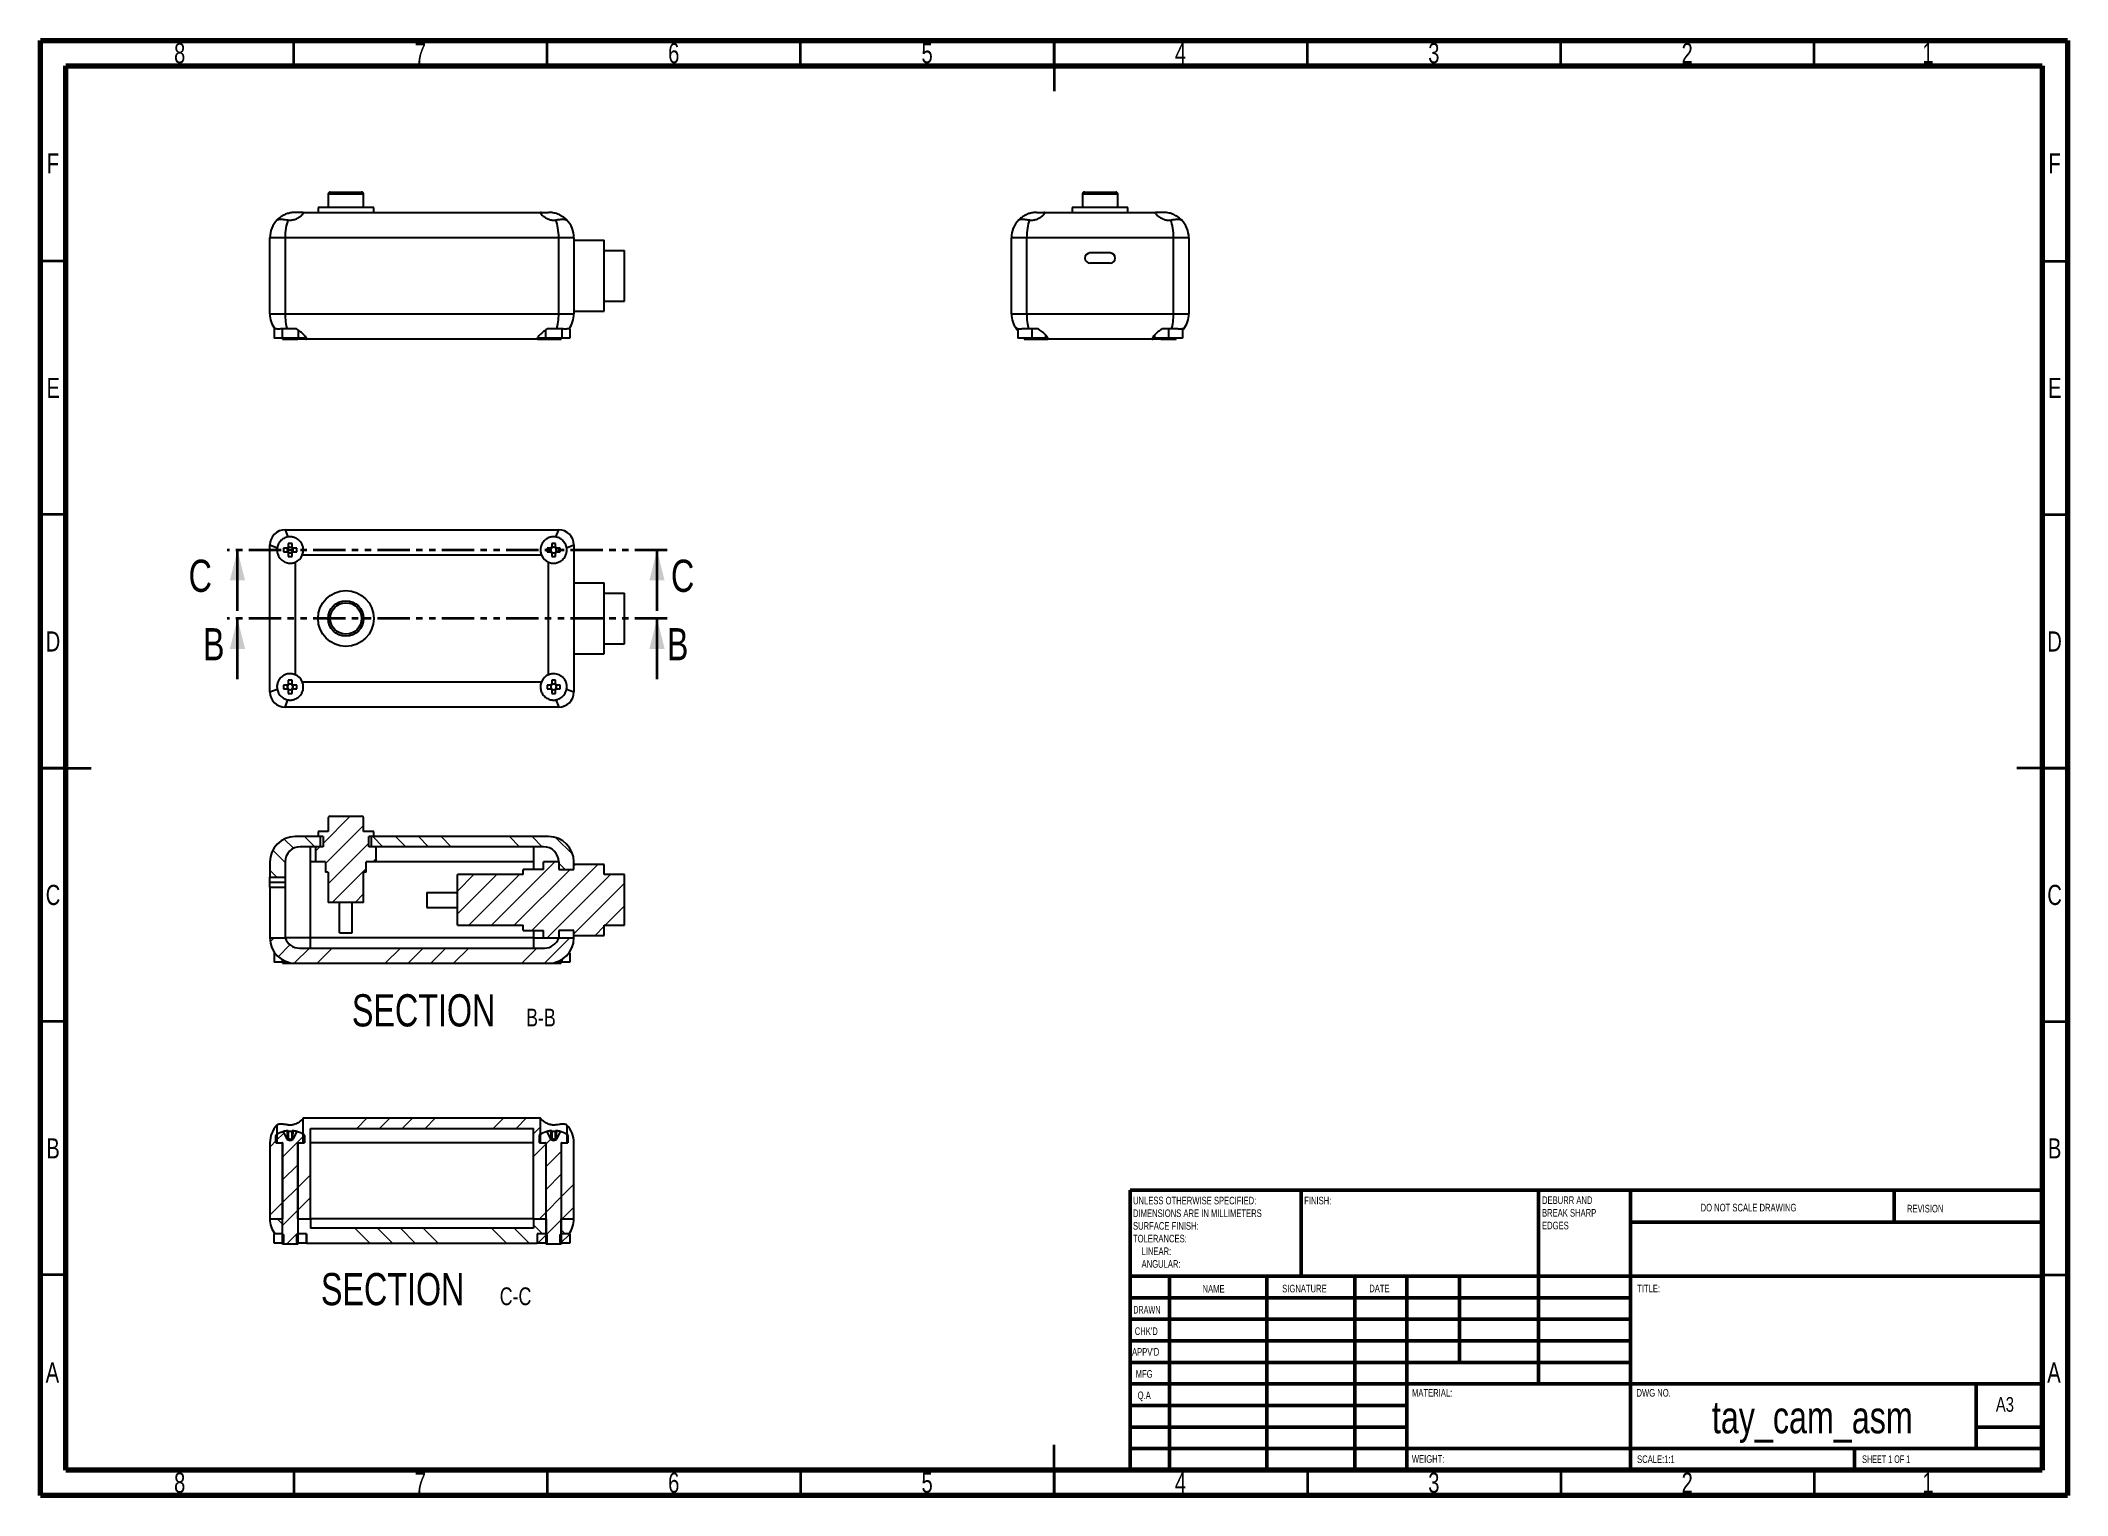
# Model space of a CAD drawing. Header units: millimetres. Extents: x 15 to 415, y 5 to 292.
import ezdxf

# ---------------------------------------------------------------- set-up
doc = ezdxf.new("R2010")
doc.units = ezdxf.units.MM
doc.linetypes.add('PHANTOM', pattern=[12.7, 6.35, -1.27, 1.27, -1.27, 1.27, -1.27])
doc.styles.add('SLDTEXTSTYLE0', font='TXT', dxfattribs={"width": 0.75})
doc.styles.add('SLDTEXTSTYLE1', font='TXT', dxfattribs={"width": 0.686449})
doc.styles.add('SLDTEXTSTYLE2', font='TXT', dxfattribs={"width": 0.6875})

msp = doc.modelspace()

# ---------------------------------------------------------------- texts
at = {"color": 7, "linetype": 'Continuous', "lineweight": 0}
for s, insert, char_height, attachment_point, style in [('8', (42.46, 291.5), 3.97, 2, 'SLDTEXTSTYLE0'), ('7', (89.96, 291.5), 3.97, 2, 'SLDTEXTSTYLE0'), ('6', (139.96, 291.5), 3.97, 2, 'SLDTEXTSTYLE0'), ('5', (189.96, 291.5), 3.97, 2, 'SLDTEXTSTYLE0'), ('4', (239.96, 291.5), 3.97, 2, 'SLDTEXTSTYLE0'), ('3', (289.96, 291.5), 3.97, 2, 'SLDTEXTSTYLE0'), ('2', (339.96, 291.5), 3.97, 2, 'SLDTEXTSTYLE0'), ('1', (387.46, 291.5), 3.97, 2, 'SLDTEXTSTYLE0'), ('F', (17.46, 269.75), 3.97, 2, 'SLDTEXTSTYLE0'), ('F', (412.46, 269.75), 3.97, 2, 'SLDTEXTSTYLE0'), ('E', (17.51, 225.45), 3.97, 2, 'SLDTEXTSTYLE0'), ('E', (412.51, 225.45), 3.97, 2, 'SLDTEXTSTYLE0'), ('D', (17.45, 175.45), 3.97, 2, 'SLDTEXTSTYLE0'), ('D', (412.45, 175.45), 3.97, 2, 'SLDTEXTSTYLE0'), ('C', (17.46, 125.45), 3.97, 2, 'SLDTEXTSTYLE0'), ('C', (412.46, 125.45), 3.97, 2, 'SLDTEXTSTYLE0'), ('B', (17.47, 75.45), 3.97, 2, 'SLDTEXTSTYLE0'), ('B', (412.47, 75.45), 3.97, 2, 'SLDTEXTSTYLE0'), ('FINISH:', (264.37, 63.92), 1.5, 1, 'SLDTEXTSTYLE0'), ('DO NOT SCALE DRAWING', (342.61, 62.53), 1.5, 1, 'SLDTEXTSTYLE0'), ('REVISION', (383.33, 62.33), 1.5, 1, 'SLDTEXTSTYLE0'), ('NAME', (244.32, 46.5), 1.5, 1, 'SLDTEXTSTYLE0'), ('SIGNATURE', (260.03, 46.56), 1.5, 1, 'SLDTEXTSTYLE0'), ('DATE', (277.21, 46.58), 1.5, 1, 'SLDTEXTSTYLE0'), ('TITLE:', (330.09, 46.58), 1.5, 1, 'SLDTEXTSTYLE0'), ('DRAWN', (230.64, 42.38), 1.5, 1, 'SLDTEXTSTYLE1'), ("CHK'D", (230.94, 38.16), 1.5, 1, 'SLDTEXTSTYLE0'), ("APPV'D", (230.4, 34.07), 1.5, 1, 'SLDTEXTSTYLE0'), ('A', (17.34, 31.25), 3.97, 2, 'SLDTEXTSTYLE0'), ('MFG', (231.12, 29.72), 1.5, 1, 'SLDTEXTSTYLE0'), ('A', (412.34, 31.25), 3.97, 2, 'SLDTEXTSTYLE0'), ('Q.A', (231.51, 25.5), 1.5, 1, 'SLDTEXTSTYLE0'), ('MATERIAL:', (285.65, 25.99), 1.5, 1, 'SLDTEXTSTYLE0'), ('DWG NO.', (329.95, 25.99), 1.5, 1, 'SLDTEXTSTYLE0'), ('A3', (400.87, 24.41), 2.91, 1, 'SLDTEXTSTYLE0'), ('tay_cam_asm', (364.65, 23.61), 6.35, 2, 'SLDTEXTSTYLE0'), ('WEIGHT:', (285.62, 12.95), 1.499, 1, 'SLDTEXTSTYLE0'), ('SCALE:1:1', (330.07, 12.9), 1.5, 1, 'SLDTEXTSTYLE0'), ('SHEET 1 OF 1', (374.48, 12.9), 1.5, 1, 'SLDTEXTSTYLE2'), ('8', (42.46, 9.5), 3.97, 2, 'SLDTEXTSTYLE0'), ('7', (89.96, 9.5), 3.97, 2, 'SLDTEXTSTYLE0'), ('6', (139.96, 9.5), 3.97, 2, 'SLDTEXTSTYLE0'), ('5', (189.96, 9.5), 3.97, 2, 'SLDTEXTSTYLE0'), ('4', (239.96, 9.5), 3.97, 2, 'SLDTEXTSTYLE0'), ('3', (289.96, 9.5), 3.97, 2, 'SLDTEXTSTYLE0'), ('2', (339.96, 9.5), 3.97, 2, 'SLDTEXTSTYLE0'), ('1', (387.46, 9.5), 3.97, 2, 'SLDTEXTSTYLE0')]:
    msp.add_mtext(s, dxfattribs=dict(at, insert=insert, char_height=char_height, attachment_point=attachment_point, style=style))
at = {"color": 7, "linetype": 'Continuous', "char_height": 6.35, "attachment_point": 1, "style": 'SLDTEXTSTYLE0'}
for s, insert in [('C', (44.22, 189.59)), ('C', (139.41, 189.59)), ('B', (47.05, 176.09)), ('B', (138.6, 176.09))]:
    msp.add_mtext(s, dxfattribs=dict(at, insert=insert))

# ---------------------------------------------------------------- blocks, each defined once
blk = doc.blocks.new('SW_NOTE_0')
at = {"color": 0, "linetype": 'Continuous', "lineweight": 0, "char_height": 1.5, "attachment_point": 1, "style": 'SLDTEXTSTYLE0'}
for s, insert in [('UNLESS OTHERWISE SPECIFIED:', (0, 1.93)), ('SURFACE FINISH:', (0, -3.07)), ('DIMENSIONS ARE IN MILLIMETERS', (0, -0.57)), ('TOLERANCES:', (0, -5.57)), ('ANGULAR:', (1.69, -10.57)), ('LINEAR:', (1.69, -8.07))]:
    blk.add_mtext(s, dxfattribs=dict(at, insert=insert))
blk = doc.blocks.new('SW_NOTE_0_1')
at = {"color": 0, "linetype": 'Continuous', "lineweight": 0, "char_height": 1.5, "attachment_point": 1, "style": 'SLDTEXTSTYLE0'}
for s, insert in [('DEBURR AND', (0, 1.93)), ('BREAK SHARP', (0, -0.57)), ('EDGES', (0, -3.07))]:
    blk.add_mtext(s, dxfattribs=dict(at, insert=insert))
blk = doc.blocks.new('SW_NOTE_0_2')
at = {"color": 0, "linetype": 'Continuous', "lineweight": 0, "attachment_point": 2, "style": 'SLDTEXTSTYLE0'}
for s, insert, char_height in [('SECTION', (17.36, 8.19), 6.35), ('B-B', (40.51, 5.35), 3.5)]:
    blk.add_mtext(s, dxfattribs=dict(at, insert=insert, char_height=char_height))
blk = doc.blocks.new('SW_NOTE_0_3')
at = {"color": 0, "linetype": 'Continuous', "lineweight": 0, "attachment_point": 2, "style": 'SLDTEXTSTYLE0'}
for s, insert, char_height in [('SECTION', (17.36, 8.19), 6.35), ('C-C', (41.61, 5.35), 3.5)]:
    blk.add_mtext(s, dxfattribs=dict(at, insert=insert, char_height=char_height))

# ---------------------------------------------------------------- hatches: boundary and pattern name
at = {"linetype": 'Continuous', "lineweight": 18}
h = msp.add_hatch(dxfattribs=at)
h.set_pattern_fill('ANSI31', style=0)
edge = h.paths.add_edge_path(flags=0)
edge.add_line((78.36, 138.97), (72.16, 138.97))
edge.add_arc((72.16, 138.57), 0.4, 90, 180)
edge.add_line((71.76, 138.57), (71.76, 135.97))
edge.add_line((71.76, 135.97), (69.76, 135.97))
edge.add_line((69.76, 135.97), (69.76, 134.97))
edge.add_line((69.76, 134.97), (70.76, 134.97))
edge.add_line((70.76, 134.97), (70.76, 132.97))
edge.add_line((70.76, 132.97), (69.26, 132.97))
edge.add_line((69.26, 132.97), (69.26, 129.97))
edge.add_line((69.26, 129.97), (71.26, 129.97))
edge.add_line((71.26, 129.97), (71.26, 127.97))
edge.add_line((71.26, 127.97), (71.76, 127.97))
edge.add_line((71.76, 127.97), (71.76, 121.97))
edge.add_line((71.76, 121.97), (78.76, 121.97))
edge.add_line((78.76, 121.97), (78.76, 127.97))
edge.add_line((78.76, 127.97), (79.26, 127.97))
edge.add_line((79.26, 127.97), (79.26, 129.97))
edge.add_line((79.26, 129.97), (81.26, 129.97))
edge.add_line((81.26, 129.97), (81.26, 132.97))
edge.add_line((81.26, 132.97), (79.76, 132.97))
edge.add_line((79.76, 132.97), (79.76, 134.97))
edge.add_line((79.76, 134.97), (80.76, 134.97))
edge.add_line((80.76, 134.97), (80.76, 135.97))
edge.add_line((80.76, 135.97), (78.76, 135.97))
edge.add_line((78.76, 135.97), (78.76, 138.57))
edge.add_arc((78.36, 138.57), 0.4, 0, 90)
h = msp.add_hatch(dxfattribs=at)
h.set_pattern_fill('ANSI34', angle=90, style=0)
edge = h.paths.add_edge_path(flags=0)
edge.add_arc((65.26, 129.97), 5, 90, 180)
edge.add_line((60.26, 129.97), (60.26, 126.97))
edge.add_line((60.26, 126.97), (63.26, 126.97))
edge.add_line((63.26, 126.97), (63.26, 129.97))
edge.add_arc((66.26, 129.97), 3, 90, 180, ccw=False)
edge.add_line((66.26, 132.97), (70.26, 132.97))
edge.add_line((70.26, 132.97), (70.26, 134.97))
edge.add_line((70.26, 134.97), (65.26, 134.97))
h = msp.add_hatch(dxfattribs=at)
h.set_pattern_fill('ANSI34', angle=90, style=0)
edge = h.paths.add_edge_path(flags=0)
edge.add_arc((115.26, 129.97), 5, 0, 90)
edge.add_line((115.26, 134.97), (80.26, 134.97))
edge.add_line((80.26, 134.97), (80.26, 132.97))
edge.add_line((80.26, 132.97), (114.26, 132.97))
edge.add_arc((114.26, 129.97), 3, 0, 90, ccw=False)
edge.add_line((117.26, 129.97), (117.26, 128.47))
edge.add_line((117.26, 128.47), (120.26, 128.47))
edge.add_line((120.26, 128.47), (120.26, 129.97))
h = msp.add_hatch(dxfattribs=at)
h.set_pattern_fill('ANSI31', style=0)
h.paths.add_polyline_path([(126.26, 115.47), (126.26, 117.47), (130.26, 117.47), (130.26, 127.47), (126.26, 127.47), (126.26, 129.47), (120.26, 129.47), (120.26, 128.47), (117.26, 128.47), (117.26, 129.97), (114.26, 129.97), (114.26, 128.47), (110.26, 128.47), (110.26, 127.47), (97.26, 127.47), (97.26, 117.47), (110.26, 117.47), (110.26, 116.47), (114.26, 116.47), (114.26, 114.97), (117.26, 114.97), (117.26, 116.47), (120.26, 116.47), (120.26, 115.47)], flags=0)
h = msp.add_hatch(dxfattribs=at)
h.set_pattern_fill('ANSI34', angle=90, style=0)
h.paths.add_polyline_path([(60.26, 114.97), (63.26, 114.97), (63.26, 124.97), (60.26, 124.97)], flags=0)
h = msp.add_hatch(dxfattribs=at)
h.set_pattern_fill('ANSI34', angle=90, style=0)
h.paths.add_polyline_path([(120.26, 116.47), (117.26, 116.47), (117.26, 114.97), (120.26, 114.97)], flags=0)
h = msp.add_hatch(dxfattribs=at)
h.set_pattern_fill('ANSI34', style=0)
edge = h.paths.add_edge_path(flags=0)
edge.add_arc((65.26, 114.97), 5, 180, 270)
edge.add_line((65.26, 109.97), (115.26, 109.97))
edge.add_arc((115.26, 114.97), 5, 270, 360)
edge.add_line((120.26, 114.97), (117.26, 114.97))
edge.add_arc((114.43, 115.97), 3, 270, 340.5288, ccw=False)
edge.add_line((114.43, 112.97), (66.09, 112.97))
edge.add_arc((66.09, 115.97), 3, 199.4712, 270, ccw=False)
edge.add_line((63.26, 114.97), (60.26, 114.97))
h = msp.add_hatch(dxfattribs=at)
h.set_pattern_fill('ANSI34', style=0)
edge = h.paths.add_edge_path(flags=0)
edge.add_line((62.76, 59.58), (62.76, 74.58))
edge.add_line((62.76, 74.58), (61.66, 74.58))
edge.add_line((61.66, 74.58), (61.66, 78.05))
edge.add_arc((65.26, 74.58), 5, 136.0545, 180)
edge.add_line((60.26, 74.58), (60.26, 59.58))
edge.add_line((60.26, 59.58), (62.76, 59.58))
h = msp.add_hatch(dxfattribs=at)
h.set_pattern_fill('ANSI31', style=0)
edge = h.paths.add_edge_path(flags=0)
edge.add_line((62.76, 54.58), (65.76, 54.58))
edge.add_line((65.76, 54.58), (65.76, 74.48))
edge.add_arc((65.86, 74.48), 0.1, 90, 180, ccw=False)
edge.add_line((65.86, 74.58), (67.06, 74.58))
edge.add_line((67.06, 74.58), (67.06, 75.98))
edge.add_arc((66.79, 75.98), 0.27, 0, 57.664)
edge.add_arc((64.26, 71.98), 5, 57.664, 74.7807)
edge.add_line((65.57, 76.81), (64.82, 75.3))
edge.add_line((64.82, 75.3), (64.81, 75.23))
edge.add_line((64.81, 75.23), (64.26, 75.05))
edge.add_line((64.26, 75.05), (63.7, 75.23))
edge.add_line((63.7, 75.23), (63.7, 75.3))
edge.add_line((63.7, 75.3), (62.95, 76.81))
edge.add_arc((64.26, 71.98), 5, 105.2193, 122.336)
edge.add_arc((61.73, 75.98), 0.27, 122.336, 180)
edge.add_line((61.46, 75.98), (61.46, 74.58))
edge.add_line((61.46, 74.58), (62.66, 74.58))
edge.add_arc((62.66, 74.48), 0.1, 0, 90, ccw=False)
edge.add_line((62.76, 74.48), (62.76, 54.58))
h = msp.add_hatch(dxfattribs=at)
h.set_pattern_fill('ANSI34', style=0)
h.paths.add_polyline_path([(114.76, 74.58), (113.66, 74.58), (113.66, 79.48), (66.86, 79.48), (66.86, 74.58), (65.76, 74.58), (65.76, 59.58), (68.26, 59.58), (68.26, 77.41), (112.26, 77.41), (112.26, 59.58), (114.76, 59.58)], flags=0)
h = msp.add_hatch(dxfattribs=at)
h.set_pattern_fill('ANSI31', style=0)
edge = h.paths.add_edge_path(flags=0)
edge.add_line((114.76, 54.58), (117.76, 54.58))
edge.add_line((117.76, 54.58), (117.76, 74.48))
edge.add_arc((117.86, 74.48), 0.1, 90, 180, ccw=False)
edge.add_line((117.86, 74.58), (119.06, 74.58))
edge.add_line((119.06, 74.58), (119.06, 75.98))
edge.add_arc((118.79, 75.98), 0.27, 0, 57.664)
edge.add_arc((116.26, 71.98), 5, 57.664, 74.7807)
edge.add_line((117.57, 76.81), (116.82, 75.3))
edge.add_line((116.82, 75.3), (116.81, 75.23))
edge.add_line((116.81, 75.23), (116.26, 75.05))
edge.add_line((116.26, 75.05), (115.7, 75.23))
edge.add_line((115.7, 75.23), (115.7, 75.3))
edge.add_line((115.7, 75.3), (114.95, 76.81))
edge.add_arc((116.26, 71.98), 5, 105.2193, 122.336)
edge.add_arc((113.73, 75.98), 0.27, 122.336, 180)
edge.add_line((113.46, 75.98), (113.46, 74.58))
edge.add_line((113.46, 74.58), (114.66, 74.58))
edge.add_arc((114.66, 74.48), 0.1, 0, 90, ccw=False)
edge.add_line((114.76, 74.48), (114.76, 54.58))
h = msp.add_hatch(dxfattribs=at)
h.set_pattern_fill('ANSI34', style=0)
edge = h.paths.add_edge_path(flags=0)
edge.add_line((118.86, 74.58), (117.76, 74.58))
edge.add_line((117.76, 74.58), (117.76, 59.58))
edge.add_line((117.76, 59.58), (120.26, 59.58))
edge.add_line((120.26, 59.58), (120.26, 74.58))
edge.add_arc((115.26, 74.58), 5, 0, 43.9455)
edge.add_line((118.86, 78.05), (118.86, 74.58))
h = msp.add_hatch(dxfattribs=at)
h.set_pattern_fill('ANSI34', angle=90, style=0)
edge = h.paths.add_edge_path(flags=0)
edge.add_line((61.26, 56.58), (62.76, 56.58))
edge.add_line((62.76, 56.58), (62.76, 59.58))
edge.add_line((62.76, 59.58), (60.26, 59.58))
edge.add_arc((65.26, 59.58), 5, 180, 216.8699)
h = msp.add_hatch(dxfattribs=at)
h.set_pattern_fill('ANSI31', style=0)
h.paths.add_polyline_path([(61.08, 54.78), (62.76, 54.78), (63.01, 54.96), (63.01, 56.38), (62.76, 56.56), (62.76, 56.58), (61.08, 56.58)], flags=0)
h = msp.add_hatch(dxfattribs=at)
h.set_pattern_fill('ANSI31', style=0)
h.paths.add_polyline_path([(65.76, 54.78), (67.43, 54.78), (67.43, 56.58), (65.76, 56.58), (65.76, 56.56), (65.51, 56.38), (65.51, 54.96)], flags=0)
h = msp.add_hatch(dxfattribs=at)
h.set_pattern_fill('ANSI34', angle=90, style=0)
h.paths.add_polyline_path([(67.51, 54.68), (113.01, 54.68), (113.01, 56.58), (114.76, 56.58), (114.76, 59.58), (112.26, 59.58), (112.26, 57.7), (68.26, 57.7), (68.26, 59.58), (65.76, 59.58), (65.76, 56.58), (67.51, 56.58)], flags=0)
h = msp.add_hatch(dxfattribs=at)
h.set_pattern_fill('ANSI31', style=0)
h.paths.add_polyline_path([(113.08, 54.78), (114.76, 54.78), (115.01, 54.96), (115.01, 56.38), (114.76, 56.56), (114.76, 56.58), (113.08, 56.58)], flags=0)
h = msp.add_hatch(dxfattribs=at)
h.set_pattern_fill('ANSI31', style=0)
h.paths.add_polyline_path([(117.76, 54.78), (119.43, 54.78), (119.43, 56.58), (117.76, 56.58), (117.76, 56.56), (117.51, 56.38), (117.51, 54.96)], flags=0)
h = msp.add_hatch(dxfattribs=at)
h.set_pattern_fill('ANSI34', angle=90, style=0)
edge = h.paths.add_edge_path(flags=0)
edge.add_line((117.76, 59.58), (117.76, 56.58))
edge.add_line((117.76, 56.58), (119.26, 56.58))
edge.add_arc((115.26, 59.58), 5, 323.1301, 360)
edge.add_line((120.26, 59.58), (117.76, 59.58))

# ---------------------------------------------------------------- linework, layer by layer
at = {"color": 7, "linetype": 'Continuous', "lineweight": 70}
for p, q in [((15, 5), (15, 292)), ((15, 292), (415, 292)), ((415, 292), (415, 5)), ((20, 10), (20, 287)), ((20, 287), (410, 287)), ((410, 287), (410, 10)), ((410, 10), (20, 10)), ((415, 5), (15, 5))]:
    msp.add_line(p, q, dxfattribs=at)
at = {"color": 7, "linetype": 'Continuous', "lineweight": 35}
for p, q in [((65, 287), (65, 292)), ((115, 287), (115, 292)), ((165, 287), (165, 292)), ((215, 292), (215, 282)), ((215, 287), (215, 292)), ((265, 287), (265, 292)), ((315, 287), (315, 292)), ((365, 287), (365, 292)), ((20, 248.5), (15, 248.5)), ((410, 248.5), (415, 248.5)), ((20, 198.5), (15, 198.5)), ((410, 198.5), (415, 198.5)), ((53.86, 179.5), (53.86, 191.5)), ((136.66, 179.5), (136.66, 191.5)), ((53.86, 166), (53.86, 178)), ((136.66, 166), (136.66, 178)), ((15, 148.5), (25, 148.5)), ((20, 148.5), (15, 148.5)), ((415, 148.5), (405, 148.5)), ((410, 148.5), (415, 148.5)), ((20, 98.5), (15, 98.5)), ((410, 98.5), (415, 98.5)), ((20, 48.5), (15, 48.5)), ((410, 48.5), (415, 48.5)), ((215, 5), (215, 15)), ((65, 10), (65, 5)), ((115, 10), (115, 5)), ((165, 10), (165, 5)), ((215, 10), (215, 5)), ((265, 10), (265, 5)), ((315, 10), (315, 5)), ((365, 10), (365, 5))]:
    msp.add_line(p, q, dxfattribs=at)
at = {"color": 7, "linetype": 'Continuous', "lineweight": 25}
for p, q in [((71.76, 261.7), (71.76, 259.1)), ((72.16, 262.1), (78.36, 262.1)), ((78.76, 259.1), (78.76, 261.7)), ((220.6, 261.7), (220.6, 259.1)), ((221, 262.1), (227.2, 262.1)), ((227.6, 259.1), (227.6, 261.7)), ((66.66, 258.1), (65.26, 258.1)), ((66.66, 258.1), (113.86, 258.1)), ((69.76, 259.1), (69.76, 258.1)), ((80.76, 259.1), (69.76, 259.1)), ((80.76, 258.1), (80.76, 259.1)), ((113.86, 258.1), (115.26, 258.1)), ((211.6, 258.1), (213, 258.1)), ((213, 258.1), (235.2, 258.1)), ((218.6, 259.1), (218.6, 258.1)), ((224.1, 259.1), (218.6, 259.1)), ((229.6, 259.1), (224.1, 259.1)), ((229.6, 258.1), (229.6, 259.1)), ((236.6, 258.1), (235.2, 258.1)), ((60.26, 238.1), (60.26, 253.1)), ((63.26, 253.1), (60.26, 253.1)), ((63.26, 253.1), (63.26, 238.1)), ((117.26, 253.1), (63.26, 253.1)), ((117.26, 238.1), (117.26, 253.1)), ((120.26, 253.1), (117.26, 253.1)), ((120.26, 253.1), (120.26, 238.1)), ((120.26, 252.6), (126.26, 252.6)), ((126.26, 238.6), (126.26, 252.6)), ((209.6, 253.1), (206.6, 253.1)), ((206.6, 238.1), (206.6, 253.1)), ((209.6, 253.1), (209.6, 238.1)), ((238.6, 253.1), (209.6, 253.1)), ((238.6, 238.1), (238.6, 253.1)), ((241.6, 253.1), (238.6, 253.1)), ((241.6, 253.1), (241.6, 238.1)), ((126.26, 250.6), (130.26, 250.6)), ((130.26, 240.6), (130.26, 250.6)), ((226.1, 250.1), (222.1, 250.1)), ((226.1, 248.1), (222.1, 248.1)), ((126.26, 240.6), (130.26, 240.6)), ((60.26, 238.1), (63.26, 238.1)), ((63.26, 238.1), (117.26, 238.1)), ((117.26, 238.1), (120.26, 238.1)), ((120.26, 238.6), (126.26, 238.6)), ((206.6, 238.1), (209.6, 238.1)), ((209.6, 238.1), (238.6, 238.1)), ((238.6, 238.1), (241.6, 238.1)), ((61.08, 235.1), (61.08, 233.3)), ((61.23, 235.1), (61.08, 235.1)), ((62.67, 233.3), (61.08, 233.3)), ((62.67, 235.1), (62.67, 233.3)), ((63.66, 235.1), (62.67, 235.1)), ((65.85, 233.3), (62.67, 233.3)), ((62.76, 233.3), (62.76, 233.1)), ((62.76, 233.1), (65.76, 233.1)), ((65.51, 235.1), (63.66, 235.1)), ((65.76, 233.1), (65.76, 233.3)), ((67.35, 233.1), (65.76, 233.1)), ((65.85, 234.89), (65.85, 233.3)), ((67.43, 233.3), (65.85, 233.3)), ((113.17, 233.1), (67.35, 233.1)), ((67.43, 233.39), (67.43, 233.3)), ((113.08, 233.39), (113.08, 233.3)), ((114.67, 233.3), (113.08, 233.3)), ((113.17, 233.1), (114.76, 233.1)), ((114.67, 234.88), (114.67, 233.3)), ((117.85, 233.3), (114.67, 233.3)), ((114.76, 233.3), (114.76, 233.1)), ((114.76, 233.1), (117.76, 233.1)), ((116.86, 235.1), (115.01, 235.1)), ((117.85, 235.1), (116.86, 235.1)), ((117.76, 233.1), (117.76, 233.3)), ((117.85, 235.1), (117.85, 233.3)), ((119.43, 233.3), (117.85, 233.3)), ((119.43, 235.1), (119.29, 235.1)), ((119.43, 235.1), (119.43, 233.3)), ((207.6, 235.1), (207.85, 234.8)), ((207.85, 235.1), (207.85, 233.3)), ((207.93, 235.1), (207.85, 235.1)), ((210.6, 233.3), (207.85, 233.3)), ((209.1, 233.3), (209.1, 233.1)), ((209.1, 233.1), (212.1, 233.1)), ((210.3, 235.1), (210, 235.1)), ((210.6, 235.1), (210.3, 235.1)), ((210.6, 235.1), (210.6, 233.3)), ((210.9, 235.1), (210.6, 235.1)), ((213.35, 233.3), (210.6, 233.3)), ((211.85, 235.1), (210.9, 235.1)), ((212.1, 233.1), (212.1, 233.3)), ((212.1, 233.1), (213.69, 233.1)), ((213.35, 233.91), (213.35, 233.3)), ((234.51, 233.1), (213.69, 233.1)), ((236.1, 233.1), (234.51, 233.1)), ((234.85, 233.91), (234.85, 233.3)), ((237.6, 233.3), (234.85, 233.3)), ((236.1, 233.3), (236.1, 233.1)), ((236.1, 233.1), (239.1, 233.1)), ((237.3, 235.1), (236.35, 235.1)), ((237.6, 235.1), (237.3, 235.1)), ((237.6, 235.1), (237.6, 233.3)), ((237.9, 235.1), (237.6, 235.1)), ((240.35, 233.3), (237.6, 233.3)), ((238.2, 235.1), (237.9, 235.1)), ((239.1, 233.1), (239.1, 233.3)), ((240.35, 235.1), (240.27, 235.1)), ((240.35, 235.1), (240.35, 233.3)), ((60.26, 163.5), (60.26, 192.5)), ((60.26, 192.5), (61.69, 191.93)), ((63.26, 195.5), (63.83, 194.07)), ((63.26, 195.5), (117.26, 195.5)), ((63.89, 192.81), (63.89, 192.07)), ((64.08, 192.03), (63.89, 192.03)), ((64.63, 192.03), (64.43, 192.03)), ((64.63, 192.07), (64.63, 192.81)), ((115.89, 192.81), (115.89, 192.07)), ((116.08, 192.03), (115.89, 192.03)), ((116.63, 192.03), (116.43, 192.03)), ((116.63, 192.07), (116.63, 192.81)), ((116.68, 194.07), (117.26, 195.5)), ((118.82, 191.93), (120.26, 192.5)), ((120.26, 192.5), (120.26, 163.5)), ((63.69, 191.87), (62.95, 191.87)), ((62.95, 191.13), (63.69, 191.13)), ((63.73, 191.87), (63.73, 191.68)), ((63.73, 191.33), (63.73, 191.13)), ((63.89, 190.97), (64.08, 190.97)), ((63.89, 190.94), (63.89, 190.2)), ((64.43, 190.97), (64.63, 190.97)), ((64.63, 190.2), (64.63, 190.94)), ((64.79, 191.68), (64.79, 191.87)), ((64.79, 191.13), (64.79, 191.33)), ((65.57, 191.87), (64.82, 191.87)), ((64.82, 191.13), (65.57, 191.13)), ((65.26, 189.1), (65.26, 166.9)), ((113.86, 190.5), (66.66, 190.5)), ((115.69, 191.87), (114.95, 191.87)), ((114.95, 191.13), (115.69, 191.13)), ((115.26, 166.9), (115.26, 189.1)), ((115.73, 191.87), (115.73, 191.68)), ((115.73, 191.33), (115.73, 191.13)), ((115.89, 190.97), (116.08, 190.97)), ((115.89, 190.94), (115.89, 190.2)), ((116.43, 190.97), (116.63, 190.97)), ((116.63, 190.2), (116.63, 190.94)), ((116.79, 191.68), (116.79, 191.87)), ((116.79, 191.13), (116.79, 191.33)), ((117.57, 191.87), (116.82, 191.87)), ((116.82, 191.13), (117.57, 191.13)), ((120.26, 185), (126.26, 185)), ((126.26, 171), (126.26, 185)), ((126.26, 183), (130.26, 183)), ((130.26, 173), (130.26, 183)), ((126.26, 173), (130.26, 173)), ((120.26, 171), (126.26, 171)), ((60.26, 163.5), (61.69, 164.08)), ((63.69, 164.87), (62.95, 164.87)), ((62.95, 164.13), (63.69, 164.13)), ((63.73, 164.87), (63.73, 164.68)), ((63.73, 164.33), (63.73, 164.13)), ((63.89, 165.81), (63.89, 165.07)), ((64.08, 165.03), (63.89, 165.03)), ((64.63, 165.03), (64.43, 165.03)), ((64.63, 165.07), (64.63, 165.81)), ((64.79, 164.68), (64.79, 164.87)), ((64.79, 164.13), (64.79, 164.33)), ((65.57, 164.87), (64.82, 164.87)), ((64.82, 164.13), (65.57, 164.13)), ((66.66, 165.5), (113.86, 165.5)), ((115.69, 164.87), (114.95, 164.87)), ((114.95, 164.13), (115.69, 164.13)), ((115.73, 164.87), (115.73, 164.68)), ((115.73, 164.33), (115.73, 164.13)), ((115.89, 165.81), (115.89, 165.07)), ((116.08, 165.03), (115.89, 165.03)), ((116.63, 165.03), (116.43, 165.03)), ((116.63, 165.07), (116.63, 165.81)), ((116.79, 164.68), (116.79, 164.87)), ((116.79, 164.13), (116.79, 164.33)), ((117.57, 164.87), (116.82, 164.87)), ((116.82, 164.13), (117.57, 164.13)), ((118.82, 164.08), (120.26, 163.5)), ((63.26, 160.5), (63.83, 161.94)), ((117.26, 160.5), (63.26, 160.5)), ((63.89, 163.97), (64.08, 163.97)), ((63.89, 163.94), (63.89, 163.2)), ((64.43, 163.97), (64.63, 163.97)), ((64.63, 163.2), (64.63, 163.94)), ((115.89, 163.97), (116.08, 163.97)), ((115.89, 163.94), (115.89, 163.2)), ((116.43, 163.97), (116.63, 163.97)), ((116.63, 163.2), (116.63, 163.94)), ((116.68, 161.94), (117.26, 160.5)), ((71.76, 138.57), (71.76, 135.97)), ((72.16, 138.97), (78.36, 138.97)), ((78.76, 135.97), (78.76, 138.57)), ((70.26, 134.97), (65.26, 134.97)), ((70.26, 132.97), (66.26, 132.97)), ((68.26, 114.97), (68.26, 132.8)), ((69.26, 132.97), (69.26, 129.97)), ((70.76, 132.97), (69.26, 132.97)), ((69.76, 135.97), (69.76, 134.97)), ((71.76, 135.97), (69.76, 135.97)), ((70.76, 134.97), (69.76, 134.97)), ((70.26, 132.97), (70.26, 134.97)), ((70.76, 134.97), (70.76, 132.97)), ((80.76, 135.97), (78.76, 135.97)), ((80.76, 134.97), (79.76, 134.97)), ((79.76, 132.97), (79.76, 134.97)), ((81.26, 132.97), (79.76, 132.97)), ((80.26, 134.97), (80.26, 132.97)), ((115.26, 134.97), (80.26, 134.97)), ((114.26, 132.97), (80.26, 132.97)), ((80.76, 134.97), (80.76, 135.97)), ((81.26, 129.97), (81.26, 132.97)), ((112.26, 132.79), (112.26, 128.47)), ((60.26, 129.97), (60.26, 126.97)), ((63.26, 129.97), (63.26, 126.97)), ((71.26, 129.97), (69.26, 129.97)), ((71.26, 129.97), (71.26, 127.97)), ((81.26, 129.97), (79.26, 129.97)), ((79.26, 127.97), (79.26, 129.97)), ((110.26, 127.47), (110.26, 128.47)), ((114.26, 128.47), (110.26, 128.47)), ((114.26, 128.47), (114.26, 129.97)), ((117.26, 129.97), (114.26, 129.97)), ((117.26, 129.97), (117.26, 128.47)), ((117.26, 128.47), (120.26, 128.47)), ((120.26, 128.47), (120.26, 129.97)), ((120.26, 128.47), (120.26, 129.47)), ((126.26, 129.47), (120.26, 129.47)), ((126.26, 127.47), (126.26, 129.47)), ((60.26, 126.97), (63.26, 126.97)), ((60.26, 125.97), (60.26, 126.97)), ((60.26, 125.97), (63.26, 125.97)), ((60.26, 124.97), (60.26, 125.97)), ((60.26, 124.97), (60.26, 114.97)), ((60.26, 124.97), (63.26, 124.97)), ((63.26, 126.97), (63.26, 125.97)), ((63.26, 125.97), (63.26, 124.97)), ((63.26, 124.97), (63.26, 114.97)), ((71.76, 127.97), (71.26, 127.97)), ((71.76, 127.97), (71.76, 121.97)), ((79.26, 127.97), (78.76, 127.97)), ((78.76, 121.97), (78.76, 127.97)), ((97.26, 117.47), (97.26, 127.47)), ((110.26, 127.47), (97.26, 127.47)), ((130.26, 127.47), (126.26, 127.47)), ((130.26, 117.47), (130.26, 127.47)), ((78.76, 121.97), (71.76, 121.97)), ((74.01, 115.97), (74.01, 121.97)), ((76.51, 115.97), (76.51, 121.97)), ((91.26, 123.97), (97.26, 123.97)), ((91.26, 123.97), (91.26, 120.97)), ((91.26, 120.97), (97.26, 120.97)), ((97.26, 117.47), (110.26, 117.47)), ((110.26, 116.47), (110.26, 117.47)), ((110.26, 116.47), (114.26, 116.47)), ((112.26, 116.47), (112.26, 114.97)), ((114.26, 114.97), (114.26, 116.47)), ((117.26, 116.47), (117.26, 114.97)), ((120.26, 116.47), (117.26, 116.47)), ((120.26, 114.97), (120.26, 116.47)), ((120.26, 115.47), (120.26, 116.47)), ((126.26, 117.47), (130.26, 117.47)), ((126.26, 115.47), (126.26, 117.47)), ((60.26, 114.97), (63.26, 114.97)), ((68.26, 114.97), (63.26, 114.97)), ((66.09, 112.97), (114.43, 112.97)), ((68.26, 113.09), (68.26, 114.97)), ((112.26, 114.97), (68.26, 114.97)), ((74.01, 115.97), (76.51, 115.97)), ((112.26, 114.97), (112.26, 113.09)), ((112.26, 114.97), (114.26, 114.97)), ((114.26, 114.97), (117.26, 114.97)), ((117.26, 114.97), (120.26, 114.97)), ((120.26, 115.47), (126.26, 115.47)), ((61.08, 111.97), (61.08, 110.17)), ((61.26, 111.97), (61.08, 111.97)), ((62.67, 110.17), (61.08, 110.17)), ((62.67, 110.69), (62.67, 110.17)), ((63.86, 110.17), (62.67, 110.17)), ((62.76, 110.17), (62.76, 109.97)), ((62.76, 109.97), (65.26, 109.97)), ((65.26, 109.97), (115.26, 109.97)), ((115.26, 109.97), (117.76, 109.97)), ((117.85, 110.17), (116.66, 110.17)), ((117.76, 109.97), (117.76, 110.17)), ((117.85, 110.69), (117.85, 110.17)), ((119.43, 110.17), (117.85, 110.17)), ((119.43, 111.97), (119.26, 111.97)), ((119.43, 111.97), (119.43, 110.17)), ((61.69, 78.09), (61.66, 78.05)), ((61.66, 78.05), (61.66, 74.58)), ((63.7, 75.3), (62.95, 76.81)), ((63.89, 76.93), (63.69, 76.93)), ((64.82, 76.93), (64.63, 76.93)), ((65.57, 76.81), (64.82, 75.3)), ((66.86, 74.58), (66.86, 79.48)), ((66.86, 79.48), (113.66, 79.48)), ((68.26, 77.41), (112.26, 77.41)), ((68.26, 59.58), (68.26, 77.41)), ((112.26, 59.58), (112.26, 77.41)), ((113.66, 74.58), (113.66, 79.48)), ((115.7, 75.3), (114.95, 76.81)), ((115.89, 76.93), (115.69, 76.93)), ((116.82, 76.93), (116.63, 76.93)), ((117.57, 76.81), (116.82, 75.3)), ((118.86, 78.05), (118.86, 74.58)), ((60.26, 74.58), (60.26, 59.58)), ((61.46, 74.58), (61.46, 75.98)), ((61.46, 74.58), (62.66, 74.58)), ((61.66, 74.58), (62.76, 74.58)), ((62.76, 74.58), (62.76, 59.58)), ((62.76, 54.58), (62.76, 74.48)), ((63.7, 75.3), (63.7, 75.23)), ((63.73, 75.23), (63.7, 75.3)), ((63.7, 75.23), (64.26, 75.05)), ((63.73, 75.23), (63.7, 75.23)), ((63.84, 75.23), (63.73, 75.23)), ((63.89, 75.23), (63.84, 75.23)), ((64.08, 75.23), (63.89, 75.23)), ((64.43, 75.23), (64.08, 75.23)), ((64.26, 75.05), (64.81, 75.23)), ((64.63, 75.23), (64.43, 75.23)), ((64.67, 75.23), (64.63, 75.23)), ((64.79, 75.23), (64.67, 75.23)), ((64.82, 75.3), (64.79, 75.23)), ((64.81, 75.23), (64.79, 75.23)), ((64.81, 75.23), (64.82, 75.3)), ((65.76, 59.58), (65.76, 74.58)), ((65.76, 74.58), (66.86, 74.58)), ((65.76, 74.48), (65.76, 54.58)), ((65.86, 74.58), (67.06, 74.58)), ((67.06, 75.98), (67.06, 74.58)), ((113.46, 74.58), (113.46, 75.98)), ((113.46, 74.58), (114.66, 74.58)), ((113.66, 74.58), (114.76, 74.58)), ((114.76, 59.58), (114.76, 74.58)), ((114.76, 54.58), (114.76, 74.48)), ((115.7, 75.3), (115.7, 75.23)), ((115.73, 75.23), (115.7, 75.3)), ((115.7, 75.23), (116.26, 75.05)), ((115.73, 75.23), (115.7, 75.23)), ((115.84, 75.23), (115.73, 75.23)), ((115.89, 75.23), (115.84, 75.23)), ((116.08, 75.23), (115.89, 75.23)), ((116.43, 75.23), (116.08, 75.23)), ((116.26, 75.05), (116.81, 75.23)), ((116.63, 75.23), (116.43, 75.23)), ((116.67, 75.23), (116.63, 75.23)), ((116.79, 75.23), (116.67, 75.23)), ((116.82, 75.3), (116.79, 75.23)), ((116.81, 75.23), (116.79, 75.23)), ((116.81, 75.23), (116.82, 75.3)), ((117.76, 74.58), (117.76, 59.58)), ((117.76, 74.58), (118.86, 74.58)), ((117.76, 74.48), (117.76, 54.58)), ((117.86, 74.58), (119.06, 74.58)), ((119.06, 75.98), (119.06, 74.58)), ((120.26, 59.58), (120.26, 74.58)), ((60.26, 59.58), (62.76, 59.58)), ((61.08, 54.78), (61.08, 56.58)), ((62.76, 56.58), (61.08, 56.58)), ((62.76, 56.58), (61.26, 56.58)), ((62.76, 56.58), (62.76, 59.58)), ((62.76, 56.58), (62.76, 56.56)), ((62.76, 56.56), (63.01, 56.38)), ((63.01, 54.96), (63.01, 56.38)), ((65.51, 56.38), (65.76, 56.56)), ((65.51, 56.38), (65.51, 54.96)), ((65.76, 59.58), (65.76, 56.58)), ((65.76, 59.58), (68.26, 59.58)), ((65.76, 56.56), (65.76, 56.58)), ((67.43, 56.58), (65.76, 56.58)), ((67.51, 56.58), (65.76, 56.58)), ((67.43, 56.58), (67.43, 54.78)), ((67.51, 56.58), (67.51, 54.68)), ((68.26, 59.58), (68.26, 57.7)), ((112.26, 59.58), (68.26, 59.58)), ((112.26, 57.7), (68.26, 57.7)), ((112.26, 59.58), (112.26, 57.7)), ((112.26, 59.58), (114.76, 59.58)), ((114.76, 56.58), (113.01, 56.58)), ((113.01, 56.58), (113.01, 54.68)), ((113.08, 54.78), (113.08, 56.58)), ((114.76, 56.58), (113.08, 56.58)), ((114.76, 59.58), (114.76, 56.58)), ((114.76, 56.58), (114.76, 56.56)), ((114.76, 56.56), (115.01, 56.38)), ((115.01, 54.96), (115.01, 56.38)), ((117.51, 56.38), (117.76, 56.56)), ((117.51, 56.38), (117.51, 54.96)), ((117.76, 56.58), (117.76, 59.58)), ((117.76, 59.58), (120.26, 59.58)), ((117.76, 56.56), (117.76, 56.58)), ((119.43, 56.58), (117.76, 56.58)), ((119.26, 56.58), (117.76, 56.58)), ((119.43, 56.58), (119.43, 54.78)), ((62.76, 54.78), (61.08, 54.78)), ((63.01, 54.96), (62.76, 54.78)), ((65.76, 54.58), (62.76, 54.58)), ((65.76, 54.78), (65.51, 54.96)), ((67.43, 54.78), (65.76, 54.78)), ((113.01, 54.68), (67.51, 54.68)), ((114.76, 54.78), (113.08, 54.78)), ((115.01, 54.96), (114.76, 54.78)), ((117.76, 54.58), (114.76, 54.58)), ((117.76, 54.78), (117.51, 54.96)), ((119.43, 54.78), (117.76, 54.78))]:
    msp.add_line(p, q, dxfattribs=at)
at = {"color": 8, "linetype": 'Continuous', "lineweight": 25}
for p, q in [((78.76, 261.7), (71.76, 261.7)), ((227.6, 261.7), (220.6, 261.7)), ((69.26, 129.97), (68.26, 129.97)), ((112.26, 129.97), (81.26, 129.97)), ((112.26, 74.58), (68.26, 74.58))]:
    msp.add_line(p, q, dxfattribs=at)
at = {"color": 7, "linetype": 'PHANTOM', "lineweight": 35}
for p, q in [((138.66, 191.5), (51.86, 191.5)), ((138.66, 178), (51.86, 178))]:
    msp.add_line(p, q, dxfattribs=at)
at = {"color": 7, "linetype": 'Continuous', "lineweight": 50}
for p, q in [((230, 65.25), (410, 65.25)), ((230, 65.25), (230, 10)), ((263.8, 48.25), (263.8, 65.25)), ((310.6, 65.25), (310.6, 27)), ((328.8, 65.25), (328.8, 10)), ((380.8, 58.88), (380.8, 65.25)), ((410, 58.88), (328.8, 58.88)), ((410, 48.25), (230, 48.25)), ((237.8, 48.25), (237.8, 10)), ((256.99, 48.25), (256.99, 10)), ((274.4, 48.25), (274.4, 10)), ((284.6, 10), (284.6, 48.25)), ((295, 31.25), (295, 48.25)), ((328.8, 44), (230, 44)), ((328.8, 39.75), (230, 39.75)), ((328.8, 35.5), (230, 35.5)), ((328.8, 31.25), (230, 31.25)), ((284.6, 27), (230, 27)), ((284.6, 27), (410, 27)), ((397, 14.25), (397, 27)), ((284.6, 22.75), (230, 22.75)), ((284.6, 18.5), (230, 18.5)), ((410, 18.5), (397, 18.5)), ((230, 14.25), (410, 14.25)), ((373, 10), (373, 14.25))]:
    msp.add_line(p, q, dxfattribs=at)
at = {"color": 7, "linetype": 'Continuous', "lineweight": 25}
for radius in [5.5, 3.5, 3.1]:
    msp.add_circle((75.26, 178), radius, dxfattribs=at)
for centre, radius, start, end in [((72.16, 261.7), 0.4, 90, 180), ((78.36, 261.7), 0.4, 0, 90), ((221, 261.7), 0.4, 90, 180), ((227.2, 261.7), 0.4, 0, 90), ((65.26, 253.1), 5, 135.4774, 180), ((115.26, 253.1), 5, 0, 44.5226), ((211.6, 253.1), 5, 135.4774, 180), ((236.6, 253.1), 5, 0, 44.5226), ((222.1, 249.1), 1, 90, 180), ((222.1, 249.1), 1, 180, 270), ((226.1, 249.1), 1, 0, 90), ((226.1, 249.1), 1, 270, 0), ((65.26, 238.1), 5, 180, 216.8699), ((115.26, 238.1), 5, 323.1301, 0), ((211.6, 238.1), 5, 180, 216.8699), ((236.6, 238.1), 5, 323.1301, 0), ((63.26, 192.5), 3, 90, 180), ((64.26, 191.5), 0.675, 123.2306, 146.7694), ((64.26, 181.84), 10.97, 88.068, 91.932), ((64.26, 191.5), 0.556, 108.4302, 131.7182), ((64.26, 191.5), 0.556, 71.5698, 108.4302), ((64.26, 191.5), 0.556, 48.2818, 71.5698), ((64.26, 191.5), 0.675, 33.2306, 56.7694), ((116.26, 191.5), 0.675, 123.2306, 146.7694), ((116.26, 181.84), 10.97, 88.068, 91.932), ((116.26, 191.5), 0.556, 108.4302, 131.7182), ((116.26, 191.5), 0.556, 71.5698, 108.4302), ((116.26, 191.5), 0.556, 48.2818, 71.5698), ((116.26, 191.5), 0.675, 33.2306, 56.7694), ((117.26, 192.5), 3, 0, 90), ((73.92, 191.5), 10.97, 178.068, 181.932), ((64.26, 191.5), 0.675, 213.2306, 236.7694), ((64.26, 191.5), 0.556, 161.5698, 198.4302), ((64.26, 191.5), 0.556, 138.2818, 161.5698), ((64.26, 191.5), 0.556, 198.4302, 221.7182), ((64.26, 191.5), 0.556, 131.7182, 138.2818), ((64.26, 191.5), 0.556, 221.7182, 228.2818), ((64.26, 191.5), 0.556, 228.2818, 251.5698), ((64.26, 201.16), 10.97, 268.068, 271.932), ((64.26, 191.5), 0.556, 251.5698, 288.4302), ((64.26, 191.5), 0.556, 288.4302, 311.7182), ((64.26, 191.5), 0.556, 41.7182, 48.2818), ((64.26, 191.5), 0.675, 303.2306, 326.7694), ((64.26, 191.5), 0.556, 311.7182, 318.2818), ((64.26, 191.5), 0.556, 18.4302, 41.7182), ((64.26, 191.5), 0.556, 318.2818, 341.5698), ((64.26, 191.5), 0.556, 341.5698, 18.4302), ((64.26, 191.5), 2.6, 292.6199, 337.3801), ((54.6, 191.5), 10.97, 358.068, 1.932), ((116.26, 191.5), 2.6, 202.6199, 247.3801), ((125.92, 191.5), 10.97, 178.068, 181.932), ((116.26, 191.5), 0.675, 213.2306, 236.7694), ((116.26, 191.5), 0.556, 161.5698, 198.4302), ((116.26, 191.5), 0.556, 138.2818, 161.5698), ((116.26, 191.5), 0.556, 198.4302, 221.7182), ((116.26, 191.5), 0.556, 131.7182, 138.2818), ((116.26, 191.5), 0.556, 221.7182, 228.2818), ((116.26, 191.5), 0.556, 228.2818, 251.5698), ((116.26, 201.16), 10.97, 268.068, 271.932), ((116.26, 191.5), 0.556, 251.5698, 288.4302), ((116.26, 191.5), 0.556, 288.4302, 311.7182), ((116.26, 191.5), 0.556, 41.7182, 48.2818), ((116.26, 191.5), 0.675, 303.2306, 326.7694), ((116.26, 191.5), 0.556, 311.7182, 318.2818), ((116.26, 191.5), 0.556, 18.4302, 41.7182), ((116.26, 191.5), 0.556, 318.2818, 341.5698), ((116.26, 191.5), 0.556, 341.5698, 18.4302), ((106.6, 191.5), 10.97, 358.068, 1.932), ((73.92, 164.5), 10.97, 178.068, 181.932), ((64.26, 164.5), 0.675, 123.2306, 146.7694), ((64.26, 164.5), 0.675, 213.2306, 236.7694), ((64.26, 164.5), 0.556, 161.5698, 198.4302), ((64.26, 164.5), 0.556, 138.2818, 161.5698), ((64.26, 164.5), 0.556, 198.4302, 221.7182), ((64.26, 164.5), 0.556, 131.7182, 138.2818), ((64.26, 164.5), 0.556, 221.7182, 228.2818), ((64.26, 154.84), 10.97, 88.068, 91.932), ((64.26, 164.5), 0.556, 108.4302, 131.7182), ((64.26, 164.5), 0.556, 228.2818, 251.5698), ((64.26, 164.5), 0.556, 71.5698, 108.4302), ((64.26, 164.5), 0.556, 48.2818, 71.5698), ((64.26, 164.5), 0.556, 288.4302, 311.7182), ((64.26, 164.5), 0.675, 33.2306, 56.7694), ((64.26, 164.5), 0.556, 41.7182, 48.2818), ((64.26, 164.5), 0.675, 303.2306, 326.7694), ((64.26, 164.5), 0.556, 311.7182, 318.2818), ((64.26, 164.5), 0.556, 18.4302, 41.7182), ((64.26, 164.5), 0.556, 318.2818, 341.5698), ((64.26, 164.5), 0.556, 341.5698, 18.4302), ((64.26, 164.5), 2.6, 22.6199, 67.3801), ((54.6, 164.5), 10.97, 358.068, 1.932), ((116.26, 164.5), 2.6, 112.6199, 157.3801), ((125.92, 164.5), 10.97, 178.068, 181.932), ((116.26, 164.5), 0.675, 123.2306, 146.7694), ((116.26, 164.5), 0.675, 213.2306, 236.7694), ((116.26, 164.5), 0.556, 161.5698, 198.4302), ((116.26, 164.5), 0.556, 138.2818, 161.5698), ((116.26, 164.5), 0.556, 198.4302, 221.7182), ((116.26, 164.5), 0.556, 131.7182, 138.2818), ((116.26, 164.5), 0.556, 221.7182, 228.2818), ((116.26, 154.84), 10.97, 88.068, 91.932), ((116.26, 164.5), 0.556, 108.4302, 131.7182), ((116.26, 164.5), 0.556, 228.2818, 251.5698), ((116.26, 164.5), 0.556, 71.5698, 108.4302), ((116.26, 164.5), 0.556, 48.2818, 71.5698), ((116.26, 164.5), 0.556, 288.4302, 311.7182), ((116.26, 164.5), 0.675, 33.2306, 56.7694), ((116.26, 164.5), 0.556, 41.7182, 48.2818), ((116.26, 164.5), 0.675, 303.2306, 326.7694), ((116.26, 164.5), 0.556, 311.7182, 318.2818), ((116.26, 164.5), 0.556, 18.4302, 41.7182), ((116.26, 164.5), 0.556, 318.2818, 341.5698), ((116.26, 164.5), 0.556, 341.5698, 18.4302), ((106.6, 164.5), 10.97, 358.068, 1.932), ((63.26, 163.5), 3, 180, 270), ((64.26, 174.16), 10.97, 268.068, 271.932), ((64.26, 164.5), 0.556, 251.5698, 288.4302), ((116.26, 174.16), 10.97, 268.068, 271.932), ((116.26, 164.5), 0.556, 251.5698, 288.4302), ((117.26, 163.5), 3, 270, 0), ((72.16, 138.57), 0.4, 90, 180), ((78.36, 138.57), 0.4, 0, 90), ((65.26, 129.97), 5, 90, 180), ((66.26, 129.97), 3, 90, 180), ((114.26, 129.97), 3, 0, 90), ((115.26, 129.97), 5, 0, 90), ((65.26, 114.97), 5, 180, 270), ((66.09, 115.97), 3, 199.4712, 270), ((114.43, 115.97), 3, 270, 340.5288), ((115.26, 114.97), 5, 270, 0), ((65.26, 74.58), 5, 136.0545, 180), ((61.73, 75.98), 0.27, 122.336, 180), ((64.26, 71.98), 5, 105.2193, 122.336), ((64.26, 71.98), 4.99, 96.5034, 105.1879), ((64.26, 71.33), 5.48, 86.1266, 93.8734), ((64.26, 71.98), 4.99, 74.8121, 83.4966), ((64.26, 71.98), 5, 57.664, 74.7807), ((66.79, 75.98), 0.27, 0, 57.664), ((113.73, 75.98), 0.27, 122.336, 180), ((116.26, 71.98), 5, 105.2193, 122.336), ((116.26, 71.98), 4.99, 96.5034, 105.1879), ((116.26, 71.33), 5.48, 86.1266, 93.8734), ((116.26, 71.98), 4.99, 74.8121, 83.4966), ((116.26, 71.98), 5, 57.664, 74.7807), ((115.26, 74.58), 5, 0, 43.9455), ((118.79, 75.98), 0.27, 0, 57.664), ((62.66, 74.48), 0.1, 0, 90), ((65.86, 74.48), 0.1, 90, 180), ((114.66, 74.48), 0.1, 0, 90), ((117.86, 74.48), 0.1, 90, 180), ((65.26, 59.58), 5, 180, 216.8699), ((115.26, 59.58), 5, 323.1301, 0)]:
    msp.add_arc(centre, radius, start, end, dxfattribs=at)
for centre, major_axis, ratio, start_param, end_param in [((65.26, 253.1), (0, 5), 0.4, 0.793731, 1.570796), ((115.26, 253.1), (0, 5), 0.4, 4.712389, 5.489454), ((211.6, 253.1), (0, 5), 0.4, 0.793731, 1.570796), ((236.6, 253.1), (0, 5), 0.4, 4.712389, 5.489454), ((65.26, 238.1), (0, 5), 0.4, 1.570796, 2.214297), ((115.26, 238.1), (0, 5), 0.4, 4.068888, 4.712389), ((211.6, 238.1), (0, 5), 0.4, 1.570796, 2.214297), ((236.6, 238.1), (0, 5), 0.4, 4.068888, 4.712389), ((64.26, 191.57), (0, 0.492), 0.990116, 5.913772, 6.652598), ((116.26, 191.57), (0, 0.492), 0.990116, 5.913772, 6.652598), ((64.19, 191.5), (0.492, 0), 0.990116, 2.77218, 3.511006), ((64.26, 191.43), (0, 0.492), 0.990116, 2.77218, 3.511006), ((64.33, 191.5), (0.492, 0), 0.990116, 5.913772, 6.652598), ((116.19, 191.5), (0.492, 0), 0.990116, 2.77218, 3.511006), ((116.26, 191.43), (0, 0.492), 0.990116, 2.77218, 3.511006), ((116.33, 191.5), (0.492, 0), 0.990116, 5.913772, 6.652598), ((64.19, 164.5), (0.492, 0), 0.990116, 2.77218, 3.511006), ((64.26, 164.57), (0, 0.492), 0.990116, 5.913772, 6.652598), ((64.33, 164.5), (0.492, 0), 0.990116, 5.913772, 6.652598), ((116.19, 164.5), (0.492, 0), 0.990116, 2.77218, 3.511006), ((116.26, 164.57), (0, 0.492), 0.990116, 5.913772, 6.652598), ((116.33, 164.5), (0.492, 0), 0.990116, 5.913772, 6.652598), ((64.26, 164.43), (0, 0.492), 0.990116, 2.77218, 3.511006), ((116.26, 164.43), (0, 0.492), 0.990116, 2.77218, 3.511006), ((64.26, 74.31), (0, 0.986), 0.493653, 5.913772, 6.652598), ((116.26, 74.31), (0, 0.986), 0.493653, 5.913772, 6.652598)]:
    msp.add_ellipse(centre, major_axis=major_axis, ratio=ratio, start_param=start_param, end_param=end_param, dxfattribs=at)
for points, knots in [([(65.26, 258.1), (65.14, 258.1), (64.89, 258.09), (64.49, 258.05), (64.1, 257.97), (63.72, 257.86), (63.35, 257.73), (62.99, 257.56), (62.65, 257.37), (62.33, 257.16), (62.05, 256.94), (61.85, 256.76), (61.73, 256.65), (61.67, 256.58), (61.66, 256.58), (61.66, 256.57)], [0, 0, 0, 0, 0.072911, 0.147982, 0.220892, 0.295829, 0.370824, 0.447519, 0.532837, 0.620056, 0.717207, 0.81753, 0.87954, 0.943113, 1, 1, 1, 1]), ([(61.69, 256.61), (61.72, 256.63), (61.79, 256.68), (61.96, 256.72), (62.2, 256.75), (62.49, 256.76), (62.83, 256.74), (63.27, 256.7), (63.62, 256.64), (63.83, 256.61)], [0, 0, 0, 0, 0.1342479, 0.2684682, 0.4023382, 0.5361993, 0.6659889, 0.7957917, 1, 1, 1, 1]), ([(63.83, 256.61), (63.94, 256.59), (64.16, 256.56), (64.49, 256.58), (64.81, 256.63), (65.15, 256.72), (65.5, 256.86), (65.85, 257.05), (66.15, 257.25), (66.43, 257.46), (66.66, 257.67), (66.81, 257.85), (66.87, 257.99), (66.85, 258.08), (66.73, 258.09), (66.66, 258.1)], [0, 0, 0, 0, 0.055712, 0.11325, 0.16896, 0.226212, 0.302017, 0.379966, 0.458157, 0.537982, 0.629151, 0.723575, 0.804917, 0.889536, 1, 1, 1, 1]), ([(113.86, 258.1), (113.81, 258.1), (113.72, 258.09), (113.66, 258.05), (113.65, 257.97), (113.71, 257.86), (113.81, 257.73), (113.98, 257.56), (114.2, 257.37), (114.5, 257.16), (114.86, 256.94), (115.25, 256.76), (115.62, 256.65), (115.95, 256.58), (116.29, 256.56), (116.54, 256.58), (116.67, 256.6), (116.68, 256.61)], [0, 0, 0, 0, 0.067525, 0.137049, 0.204572, 0.273973, 0.343427, 0.414456, 0.49347, 0.574246, 0.664219, 0.75713, 0.814559, 0.873435, 0.930951, 0.990523, 1, 1, 1, 1]), ([(118.85, 256.58), (118.85, 256.58), (118.85, 256.58), (118.81, 256.63), (118.71, 256.72), (118.55, 256.86), (118.33, 257.05), (118.06, 257.25), (117.72, 257.46), (117.3, 257.67), (116.84, 257.85), (116.36, 257.99), (115.82, 258.08), (115.46, 258.09), (115.26, 258.1)], [0, 0, 0, 0, 0.042483, 0.102639, 0.16446, 0.246315, 0.330485, 0.414916, 0.501111, 0.599555, 0.701515, 0.789348, 0.880721, 1, 1, 1, 1]), ([(116.68, 256.61), (116.82, 256.63), (117.1, 256.67), (117.49, 256.72), (117.85, 256.75), (118.17, 256.76), (118.43, 256.74), (118.68, 256.7), (118.77, 256.64), (118.82, 256.61)], [0, 0, 0, 0, 0.130579, 0.264842, 0.395456, 0.530017, 0.658001, 0.789684, 1, 1, 1, 1]), ([(211.6, 258.1), (211.48, 258.1), (211.23, 258.09), (210.84, 258.05), (210.44, 257.97), (210.06, 257.86), (209.69, 257.73), (209.33, 257.56), (208.99, 257.37), (208.67, 257.16), (208.39, 256.94), (208.19, 256.76), (208.07, 256.65), (208.01, 256.58), (208.01, 256.58), (208, 256.57)], [0, 0, 0, 0, 0.072911, 0.147982, 0.220892, 0.295829, 0.370824, 0.447519, 0.532837, 0.620056, 0.717207, 0.81753, 0.87954, 0.943113, 1, 1, 1, 1]), ([(208.04, 256.61), (208.07, 256.63), (208.13, 256.67), (208.3, 256.72), (208.53, 256.75), (208.82, 256.76), (209.16, 256.74), (209.6, 256.7), (209.96, 256.64), (210.17, 256.61)], [0, 0, 0, 0, 0.132433, 0.26484, 0.39743, 0.530011, 0.659837, 0.789675, 1, 1, 1, 1]), ([(210.17, 256.61), (210.28, 256.59), (210.5, 256.56), (210.83, 256.58), (211.15, 256.63), (211.49, 256.72), (211.84, 256.86), (212.19, 257.05), (212.49, 257.25), (212.77, 257.46), (213, 257.67), (213.15, 257.85), (213.21, 257.99), (213.19, 258.08), (213.07, 258.09), (213, 258.1)], [0, 0, 0, 0, 0.055712, 0.11325, 0.16896, 0.226212, 0.302017, 0.379966, 0.458157, 0.537982, 0.629151, 0.723575, 0.804917, 0.889536, 1, 1, 1, 1]), ([(235.2, 258.1), (235.16, 258.1), (235.06, 258.09), (235, 258.05), (235, 257.97), (235.05, 257.86), (235.16, 257.73), (235.32, 257.56), (235.54, 257.37), (235.84, 257.16), (236.21, 256.94), (236.59, 256.76), (236.96, 256.65), (237.29, 256.58), (237.63, 256.56), (237.88, 256.58), (238.01, 256.6), (238.03, 256.61)], [0, 0, 0, 0, 0.067525, 0.137049, 0.204572, 0.273973, 0.343427, 0.414456, 0.49347, 0.574246, 0.664219, 0.75713, 0.814559, 0.873435, 0.930951, 0.990523, 1, 1, 1, 1]), ([(240.2, 256.58), (240.2, 256.58), (240.2, 256.58), (240.15, 256.63), (240.05, 256.72), (239.9, 256.86), (239.67, 257.05), (239.4, 257.25), (239.06, 257.46), (238.65, 257.67), (238.18, 257.85), (237.7, 257.99), (237.17, 258.08), (236.8, 258.09), (236.6, 258.1)], [0, 0, 0, 0, 0.042483, 0.102639, 0.16446, 0.246315, 0.330485, 0.414916, 0.501111, 0.599555, 0.701515, 0.789348, 0.880721, 1, 1, 1, 1]), ([(238.03, 256.61), (238.17, 256.63), (238.45, 256.68), (238.84, 256.72), (239.21, 256.75), (239.53, 256.76), (239.79, 256.74), (240.03, 256.7), (240.11, 256.64), (240.17, 256.61)], [0, 0, 0, 0, 0.1342479, 0.2684682, 0.4023382, 0.5361993, 0.6659889, 0.7957917, 1, 1, 1, 1]), ([(61.59, 235.1), (61.52, 235.1), (61.39, 235.1), (61.28, 235.1), (61.27, 235.1), (61.26, 235.1)], [0, 0, 0, 0, 0.321317, 0.653203, 1, 1, 1, 1]), ([(62.41, 235.1), (62.28, 235.09), (62.02, 235.07), (61.76, 235.08), (61.62, 235.1), (61.59, 235.1)], [0, 0, 0, 0, 0.414328, 0.840729, 1, 1, 1, 1]), ([(63.66, 235.1), (63.52, 235.1), (63.25, 235.1), (62.82, 235.1), (62.55, 235.1), (62.41, 235.1)], [0, 0, 0, 0, 0.310978, 0.630023, 1, 1, 1, 1]), ([(67.35, 233.1), (67.39, 233.11), (67.48, 233.11), (67.52, 233.18), (67.5, 233.29), (67.41, 233.45), (67.26, 233.64), (67.03, 233.89), (66.7, 234.22), (66.3, 234.56), (65.9, 234.87), (65.64, 235.02), (65.51, 235.1)], [0, 0, 0, 0, 0.088308, 0.179303, 0.267599, 0.358292, 0.450378, 0.544387, 0.677567, 0.814592, 0.906653, 1, 1, 1, 1]), ([(115.01, 235.1), (114.8, 234.97), (114.36, 234.7), (113.86, 234.26), (113.47, 233.88), (113.21, 233.59), (113.06, 233.38), (113, 233.23), (113.01, 233.14), (113.08, 233.1), (113.15, 233.1), (113.17, 233.1)], [0, 0, 0, 0, 0.15401, 0.314189, 0.447085, 0.584412, 0.678595, 0.775318, 0.8696, 0.967141, 1, 1, 1, 1]), ([(118.11, 235.1), (117.98, 235.1), (117.73, 235.1), (117.31, 235.1), (117.01, 235.1), (116.86, 235.1)], [0, 0, 0, 0, 0.321317, 0.653203, 1, 1, 1, 1]), ([(118.93, 235.1), (118.83, 235.09), (118.64, 235.07), (118.34, 235.08), (118.16, 235.1), (118.11, 235.1)], [0, 0, 0, 0, 0.413658, 0.839328, 1, 1, 1, 1]), ([(119.26, 235.1), (119.25, 235.1), (119.24, 235.1), (119.14, 235.1), (119, 235.1), (118.93, 235.1)], [0, 0, 0, 0, 0.3109782, 0.630023, 1, 1, 1, 1]), ([(207.93, 235.1), (207.86, 235.1), (207.73, 235.1), (207.62, 235.1), (207.61, 235.1), (207.6, 235.1)], [0, 0, 0, 0, 0.321317, 0.653203, 1, 1, 1, 1]), ([(208.75, 235.1), (208.62, 235.09), (208.36, 235.07), (208.1, 235.08), (207.97, 235.1), (207.93, 235.1)], [0, 0, 0, 0, 0.413658, 0.839328, 1, 1, 1, 1]), ([(210, 235.1), (209.87, 235.1), (209.59, 235.1), (209.16, 235.1), (208.89, 235.1), (208.75, 235.1)], [0, 0, 0, 0, 0.310978, 0.630023, 1, 1, 1, 1]), ([(213.69, 233.1), (213.73, 233.11), (213.82, 233.11), (213.86, 233.18), (213.84, 233.29), (213.75, 233.45), (213.6, 233.64), (213.38, 233.89), (213.04, 234.22), (212.65, 234.56), (212.24, 234.87), (211.98, 235.02), (211.85, 235.1)], [0, 0, 0, 0, 0.088308, 0.179303, 0.267599, 0.358292, 0.450378, 0.544387, 0.677567, 0.814592, 0.906653, 1, 1, 1, 1]), ([(236.35, 235.1), (236.14, 234.97), (235.7, 234.7), (235.2, 234.26), (234.81, 233.88), (234.55, 233.59), (234.41, 233.38), (234.34, 233.23), (234.35, 233.14), (234.42, 233.1), (234.49, 233.1), (234.51, 233.1)], [0, 0, 0, 0, 0.15401, 0.314189, 0.447085, 0.584412, 0.678595, 0.775318, 0.8696, 0.967141, 1, 1, 1, 1]), ([(239.45, 235.1), (239.33, 235.1), (239.07, 235.1), (238.65, 235.1), (238.35, 235.1), (238.2, 235.1)], [0, 0, 0, 0, 0.321317, 0.653203, 1, 1, 1, 1]), ([(240.27, 235.1), (240.18, 235.09), (239.98, 235.07), (239.69, 235.08), (239.5, 235.1), (239.45, 235.1)], [0, 0, 0, 0, 0.414328, 0.840729, 1, 1, 1, 1]), ([(240.6, 235.1), (240.59, 235.1), (240.58, 235.1), (240.48, 235.1), (240.35, 235.1), (240.27, 235.1)], [0, 0, 0, 0, 0.310978, 0.630023, 1, 1, 1, 1]), ([(240.35, 234.8), (240.37, 234.82), (240.47, 234.93), (240.54, 235.02), (240.6, 235.1)], [0, 0, 0, 0, 0.200758, 1, 1, 1, 1]), ([(63.83, 194.07), (63.69, 194.04), (63.42, 193.98), (63.02, 193.8), (62.66, 193.57), (62.35, 193.28), (62.08, 192.95), (61.83, 192.5), (61.75, 192.15), (61.69, 191.93)], [0, 0, 0, 0, 0.132433, 0.26484, 0.39743, 0.530011, 0.659837, 0.789675, 1, 1, 1, 1]), ([(66.66, 190.5), (66.7, 190.63), (66.8, 190.88), (66.86, 191.27), (66.86, 191.66), (66.81, 192.05), (66.7, 192.41), (66.54, 192.77), (66.31, 193.11), (66.02, 193.43), (65.65, 193.71), (65.26, 193.91), (64.89, 194.03), (64.56, 194.09), (64.22, 194.11), (63.98, 194.09), (63.85, 194.07), (63.83, 194.07)], [0, 0, 0, 0, 0.068525, 0.137045, 0.205492, 0.273967, 0.344191, 0.414453, 0.494339, 0.574248, 0.66577, 0.757142, 0.815326, 0.873446, 0.931981, 0.990522, 1, 1, 1, 1]), ([(63.89, 192.07), (63.89, 192.06), (63.89, 192.02), (63.89, 191.97), (63.89, 191.92), (63.89, 191.92)], [0, 0, 0, 0, 0.116743, 0.839382, 1, 1, 1, 1]), ([(64.63, 191.92), (64.63, 191.92), (64.63, 191.97), (64.63, 192.02), (64.63, 192.06), (64.63, 192.07)], [0, 0, 0, 0, 0.160618, 0.883257, 1, 1, 1, 1]), ([(116.68, 194.07), (116.58, 194.08), (116.36, 194.11), (116.03, 194.1), (115.71, 194.05), (115.36, 193.95), (115.01, 193.8), (114.67, 193.57), (114.36, 193.3), (114.09, 192.96), (113.86, 192.54), (113.71, 192.08), (113.65, 191.6), (113.67, 191.06), (113.79, 190.71), (113.86, 190.5)], [0, 0, 0, 0, 0.056629, 0.113242, 0.169695, 0.226204, 0.303033, 0.379965, 0.458977, 0.537989, 0.630838, 0.723581, 0.806583, 0.88953, 1, 1, 1, 1]), ([(115.89, 192.07), (115.89, 192.06), (115.89, 192.02), (115.89, 191.97), (115.89, 191.92), (115.89, 191.92)], [0, 0, 0, 0, 0.116743, 0.839382, 1, 1, 1, 1]), ([(116.63, 191.92), (116.63, 191.92), (116.63, 191.97), (116.63, 192.02), (116.63, 192.06), (116.63, 192.07)], [0, 0, 0, 0, 0.160618, 0.883257, 1, 1, 1, 1]), ([(118.82, 191.93), (118.79, 192.07), (118.73, 192.35), (118.55, 192.75), (118.32, 193.11), (118.02, 193.43), (117.69, 193.69), (117.25, 193.93), (116.9, 194.02), (116.68, 194.07)], [0, 0, 0, 0, 0.134248, 0.268468, 0.402338, 0.536199, 0.665989, 0.795792, 1, 1, 1, 1]), ([(61.69, 191.93), (61.68, 191.82), (61.65, 191.6), (61.66, 191.27), (61.71, 190.95), (61.81, 190.61), (61.96, 190.26), (62.19, 189.91), (62.46, 189.61), (62.8, 189.33), (63.22, 189.1), (63.68, 188.95), (64.16, 188.89), (64.7, 188.91), (65.05, 189.03), (65.26, 189.1)], [0, 0, 0, 0, 0.056629, 0.113242, 0.169695, 0.226204, 0.303033, 0.379965, 0.458977, 0.537989, 0.630838, 0.723581, 0.806583, 0.88953, 1, 1, 1, 1]), ([(63.84, 191.87), (63.84, 191.87), (63.79, 191.87), (63.74, 191.87), (63.7, 191.87), (63.69, 191.87)], [0, 0, 0, 0, 0.160618, 0.883257, 1, 1, 1, 1]), ([(63.69, 191.13), (63.7, 191.13), (63.74, 191.13), (63.79, 191.13), (63.84, 191.13), (63.84, 191.13)], [0, 0, 0, 0, 0.116743, 0.839382, 1, 1, 1, 1]), ([(63.89, 191.09), (63.89, 191.08), (63.89, 191.03), (63.89, 190.98), (63.89, 190.94), (63.89, 190.94)], [0, 0, 0, 0, 0.160618, 0.883257, 1, 1, 1, 1]), ([(64.63, 190.94), (64.63, 190.94), (64.63, 190.98), (64.63, 191.03), (64.63, 191.08), (64.63, 191.09)], [0, 0, 0, 0, 0.116743, 0.839382, 1, 1, 1, 1]), ([(64.82, 191.87), (64.82, 191.87), (64.78, 191.87), (64.73, 191.87), (64.68, 191.87), (64.67, 191.87)], [0, 0, 0, 0, 0.116743, 0.839382, 1, 1, 1, 1]), ([(64.67, 191.13), (64.68, 191.13), (64.73, 191.13), (64.78, 191.13), (64.82, 191.13), (64.82, 191.13)], [0, 0, 0, 0, 0.160618, 0.883257, 1, 1, 1, 1]), ([(115.26, 189.1), (115.38, 189.06), (115.63, 188.96), (116.03, 188.9), (116.42, 188.9), (116.8, 188.95), (117.17, 189.06), (117.53, 189.22), (117.87, 189.45), (118.19, 189.74), (118.47, 190.11), (118.67, 190.5), (118.79, 190.87), (118.85, 191.2), (118.87, 191.54), (118.85, 191.78), (118.83, 191.91), (118.82, 191.93)], [0, 0, 0, 0, 0.068525, 0.137045, 0.205492, 0.273967, 0.344191, 0.414453, 0.494339, 0.574248, 0.66577, 0.757142, 0.815326, 0.873446, 0.931981, 0.990522, 1, 1, 1, 1]), ([(115.84, 191.87), (115.84, 191.87), (115.79, 191.87), (115.74, 191.87), (115.7, 191.87), (115.69, 191.87)], [0, 0, 0, 0, 0.1606178, 0.8832571, 1, 1, 1, 1]), ([(115.69, 191.13), (115.7, 191.13), (115.74, 191.13), (115.79, 191.13), (115.84, 191.13), (115.84, 191.13)], [0, 0, 0, 0, 0.116743, 0.839382, 1, 1, 1, 1]), ([(115.89, 191.09), (115.89, 191.08), (115.89, 191.03), (115.89, 190.98), (115.89, 190.94), (115.89, 190.94)], [0, 0, 0, 0, 0.160618, 0.883257, 1, 1, 1, 1]), ([(116.63, 190.94), (116.63, 190.94), (116.63, 190.98), (116.63, 191.03), (116.63, 191.08), (116.63, 191.09)], [0, 0, 0, 0, 0.116743, 0.839382, 1, 1, 1, 1]), ([(116.82, 191.87), (116.82, 191.87), (116.78, 191.87), (116.73, 191.87), (116.68, 191.87), (116.67, 191.87)], [0, 0, 0, 0, 0.1167429, 0.8393822, 1, 1, 1, 1]), ([(116.67, 191.13), (116.68, 191.13), (116.73, 191.13), (116.78, 191.13), (116.82, 191.13), (116.82, 191.13)], [0, 0, 0, 0, 0.1606178, 0.8832571, 1, 1, 1, 1]), ([(65.26, 166.9), (65.13, 166.95), (64.88, 167.04), (64.49, 167.1), (64.1, 167.11), (63.71, 167.05), (63.35, 166.95), (62.99, 166.78), (62.65, 166.56), (62.33, 166.26), (62.05, 165.89), (61.85, 165.51), (61.73, 165.14), (61.67, 164.81), (61.65, 164.47), (61.67, 164.22), (61.69, 164.09), (61.69, 164.08)], [0, 0, 0, 0, 0.068525, 0.137045, 0.205492, 0.273967, 0.344191, 0.414453, 0.494339, 0.574248, 0.66577, 0.757142, 0.815326, 0.873446, 0.931981, 0.990522, 1, 1, 1, 1]), ([(61.69, 164.08), (61.72, 163.94), (61.79, 163.65), (61.96, 163.26), (62.2, 162.89), (62.49, 162.58), (62.83, 162.32), (63.27, 162.07), (63.62, 161.99), (63.83, 161.94)], [0, 0, 0, 0, 0.1342479, 0.2684682, 0.4023382, 0.5361993, 0.6659889, 0.7957917, 1, 1, 1, 1]), ([(63.84, 164.87), (63.84, 164.87), (63.79, 164.87), (63.74, 164.87), (63.7, 164.87), (63.69, 164.87)], [0, 0, 0, 0, 0.160618, 0.883257, 1, 1, 1, 1]), ([(63.69, 164.13), (63.7, 164.13), (63.74, 164.13), (63.79, 164.13), (63.84, 164.13), (63.84, 164.13)], [0, 0, 0, 0, 0.116743, 0.839382, 1, 1, 1, 1]), ([(63.83, 161.94), (63.94, 161.92), (64.16, 161.9), (64.49, 161.9), (64.81, 161.95), (65.15, 162.05), (65.5, 162.21), (65.85, 162.43), (66.15, 162.71), (66.43, 163.05), (66.66, 163.46), (66.81, 163.93), (66.87, 164.41), (66.85, 164.94), (66.73, 165.3), (66.66, 165.5)], [0, 0, 0, 0, 0.056629, 0.113242, 0.169695, 0.226204, 0.303033, 0.379965, 0.458977, 0.537989, 0.630838, 0.723581, 0.806583, 0.88953, 1, 1, 1, 1]), ([(63.89, 165.07), (63.89, 165.06), (63.89, 165.02), (63.89, 164.97), (63.89, 164.92), (63.89, 164.92)], [0, 0, 0, 0, 0.116743, 0.839382, 1, 1, 1, 1]), ([(63.89, 164.09), (63.89, 164.08), (63.89, 164.03), (63.89, 163.98), (63.89, 163.94), (63.89, 163.94)], [0, 0, 0, 0, 0.160618, 0.883257, 1, 1, 1, 1]), ([(64.63, 164.92), (64.63, 164.92), (64.63, 164.97), (64.63, 165.02), (64.63, 165.06), (64.63, 165.07)], [0, 0, 0, 0, 0.160618, 0.883257, 1, 1, 1, 1]), ([(64.63, 163.94), (64.63, 163.94), (64.63, 163.98), (64.63, 164.03), (64.63, 164.08), (64.63, 164.09)], [0, 0, 0, 0, 0.116743, 0.839382, 1, 1, 1, 1]), ([(64.82, 164.87), (64.82, 164.87), (64.78, 164.87), (64.73, 164.87), (64.68, 164.87), (64.67, 164.87)], [0, 0, 0, 0, 0.116743, 0.839382, 1, 1, 1, 1]), ([(64.67, 164.13), (64.68, 164.13), (64.73, 164.13), (64.78, 164.13), (64.82, 164.13), (64.82, 164.13)], [0, 0, 0, 0, 0.160618, 0.883257, 1, 1, 1, 1]), ([(113.86, 165.5), (113.81, 165.38), (113.72, 165.13), (113.66, 164.73), (113.65, 164.34), (113.71, 163.96), (113.81, 163.59), (113.98, 163.23), (114.2, 162.89), (114.5, 162.57), (114.87, 162.29), (115.25, 162.09), (115.62, 161.97), (115.95, 161.91), (116.29, 161.89), (116.54, 161.91), (116.67, 161.93), (116.68, 161.94)], [0, 0, 0, 0, 0.068525, 0.137045, 0.205492, 0.273967, 0.344191, 0.414453, 0.494339, 0.574248, 0.66577, 0.757142, 0.815326, 0.873446, 0.931981, 0.990522, 1, 1, 1, 1]), ([(118.82, 164.08), (118.84, 164.18), (118.87, 164.4), (118.86, 164.73), (118.81, 165.05), (118.71, 165.4), (118.55, 165.75), (118.33, 166.09), (118.05, 166.4), (117.71, 166.67), (117.3, 166.9), (116.83, 167.05), (116.35, 167.11), (115.82, 167.09), (115.46, 166.97), (115.26, 166.9)], [0, 0, 0, 0, 0.056629, 0.113242, 0.169695, 0.226204, 0.303033, 0.379965, 0.458977, 0.537989, 0.630838, 0.723581, 0.806583, 0.88953, 1, 1, 1, 1]), ([(115.84, 164.87), (115.84, 164.87), (115.79, 164.87), (115.74, 164.87), (115.7, 164.87), (115.69, 164.87)], [0, 0, 0, 0, 0.1606178, 0.8832571, 1, 1, 1, 1]), ([(115.69, 164.13), (115.7, 164.13), (115.74, 164.13), (115.79, 164.13), (115.84, 164.13), (115.84, 164.13)], [0, 0, 0, 0, 0.116743, 0.839382, 1, 1, 1, 1]), ([(115.89, 165.07), (115.89, 165.06), (115.89, 165.02), (115.89, 164.97), (115.89, 164.92), (115.89, 164.92)], [0, 0, 0, 0, 0.116743, 0.839382, 1, 1, 1, 1]), ([(115.89, 164.09), (115.89, 164.08), (115.89, 164.03), (115.89, 163.98), (115.89, 163.94), (115.89, 163.94)], [0, 0, 0, 0, 0.160618, 0.883257, 1, 1, 1, 1]), ([(116.63, 164.92), (116.63, 164.92), (116.63, 164.97), (116.63, 165.02), (116.63, 165.06), (116.63, 165.07)], [0, 0, 0, 0, 0.160618, 0.883257, 1, 1, 1, 1]), ([(116.63, 163.94), (116.63, 163.94), (116.63, 163.98), (116.63, 164.03), (116.63, 164.08), (116.63, 164.09)], [0, 0, 0, 0, 0.116743, 0.839382, 1, 1, 1, 1]), ([(116.82, 164.87), (116.82, 164.87), (116.78, 164.87), (116.73, 164.87), (116.68, 164.87), (116.67, 164.87)], [0, 0, 0, 0, 0.1167429, 0.8393822, 1, 1, 1, 1]), ([(116.67, 164.13), (116.68, 164.13), (116.73, 164.13), (116.78, 164.13), (116.82, 164.13), (116.82, 164.13)], [0, 0, 0, 0, 0.1606178, 0.8832571, 1, 1, 1, 1]), ([(116.68, 161.94), (116.82, 161.97), (117.1, 162.03), (117.49, 162.2), (117.85, 162.43), (118.17, 162.72), (118.43, 163.06), (118.68, 163.5), (118.77, 163.86), (118.82, 164.08)], [0, 0, 0, 0, 0.132433, 0.26484, 0.39743, 0.530011, 0.659837, 0.789675, 1, 1, 1, 1]), ([(68.26, 132.8), (68.26, 132.82), (68.26, 132.89), (68.22, 132.95), (68.16, 132.96), (68.13, 132.97)], [0, 0, 0, 0, 0.212062, 0.600525, 1, 1, 1, 1]), ([(112.39, 132.97), (112.36, 132.96), (112.29, 132.95), (112.26, 132.89), (112.26, 132.81), (112.26, 132.79)], [0, 0, 0, 0, 0.402321, 0.81688, 1, 1, 1, 1]), ([(68.17, 112.97), (68.19, 112.97), (68.21, 112.97), (68.24, 113), (68.26, 113.03), (68.26, 113.07), (68.26, 113.09)], [0, 0, 0, 0, 0.245404, 0.492608, 0.745548, 1, 1, 1, 1]), ([(112.26, 113.09), (112.26, 113.08), (112.26, 113.04), (112.28, 112.99), (112.32, 112.98), (112.35, 112.97)], [0, 0, 0, 0, 0.082031, 0.536593, 1, 1, 1, 1]), ([(63.83, 78.09), (63.7, 78.11), (63.42, 78.15), (63.03, 78.2), (62.66, 78.23), (62.35, 78.23), (62.08, 78.22), (61.89, 78.19), (61.76, 78.14), (61.72, 78.1), (61.69, 78.09)], [0, 0, 0, 0, 0.1305184, 0.2647195, 0.3952732, 0.5297725, 0.6576972, 0.78932, 0.8937295, 1, 1, 1, 1]), ([(63.84, 75.23), (63.84, 75.32), (63.79, 75.82), (63.74, 76.39), (63.7, 76.87), (63.69, 76.93)], [0, 0, 0, 0, 0.160618, 0.883257, 1, 1, 1, 1]), ([(66.86, 79.48), (66.85, 79.44), (66.83, 79.36), (66.7, 79.21), (66.54, 79.04), (66.31, 78.85), (66.02, 78.64), (65.65, 78.42), (65.26, 78.24), (64.89, 78.12), (64.56, 78.06), (64.22, 78.04), (63.98, 78.06), (63.85, 78.08), (63.83, 78.09)], [0, 0, 0, 0, 0.117113, 0.202508, 0.287949, 0.385095, 0.482267, 0.593561, 0.704674, 0.775429, 0.846105, 0.917286, 0.988475, 1, 1, 1, 1]), ([(63.89, 76.93), (63.89, 76.87), (63.89, 76.39), (63.89, 75.82), (63.89, 75.32), (63.89, 75.23)], [0, 0, 0, 0, 0.116743, 0.839382, 1, 1, 1, 1]), ([(64.63, 75.23), (64.63, 75.32), (64.63, 75.82), (64.63, 76.39), (64.63, 76.87), (64.63, 76.93)], [0, 0, 0, 0, 0.160618, 0.883257, 1, 1, 1, 1]), ([(64.82, 76.93), (64.82, 76.87), (64.78, 76.39), (64.73, 75.82), (64.68, 75.32), (64.67, 75.23)], [0, 0, 0, 0, 0.116743, 0.839382, 1, 1, 1, 1]), ([(116.68, 78.09), (116.58, 78.07), (116.36, 78.04), (116.03, 78.05), (115.71, 78.1), (115.36, 78.2), (115.01, 78.34), (114.67, 78.53), (114.36, 78.73), (114.09, 78.94), (113.86, 79.15), (113.69, 79.35), (113.67, 79.43), (113.66, 79.48)], [0, 0, 0, 0, 0.0688438, 0.1376689, 0.2062982, 0.2749967, 0.368398, 0.461924, 0.5579799, 0.6540337, 0.7669109, 0.8796583, 1, 1, 1, 1]), ([(115.84, 75.23), (115.84, 75.32), (115.79, 75.82), (115.74, 76.39), (115.7, 76.87), (115.69, 76.93)], [0, 0, 0, 0, 0.1606178, 0.8832571, 1, 1, 1, 1]), ([(115.89, 76.93), (115.89, 76.87), (115.89, 76.39), (115.89, 75.82), (115.89, 75.32), (115.89, 75.23)], [0, 0, 0, 0, 0.116743, 0.839382, 1, 1, 1, 1]), ([(116.63, 75.23), (116.63, 75.32), (116.63, 75.82), (116.63, 76.39), (116.63, 76.87), (116.63, 76.93)], [0, 0, 0, 0, 0.160618, 0.883257, 1, 1, 1, 1]), ([(116.82, 76.93), (116.82, 76.87), (116.78, 76.39), (116.73, 75.82), (116.68, 75.32), (116.67, 75.23)], [0, 0, 0, 0, 0.1167429, 0.8393822, 1, 1, 1, 1]), ([(118.82, 78.09), (118.79, 78.11), (118.73, 78.15), (118.55, 78.2), (118.32, 78.23), (118.02, 78.23), (117.69, 78.22), (117.25, 78.18), (116.9, 78.12), (116.68, 78.09)], [0, 0, 0, 0, 0.134248, 0.268468, 0.402338, 0.536199, 0.665989, 0.795792, 1, 1, 1, 1]), ([(118.86, 78.05), (118.85, 78.06), (118.85, 78.06), (118.83, 78.08), (118.82, 78.09)], [0, 0, 0, 0, 0.871682, 1, 1, 1, 1]), ([(67.43, 54.87), (67.44, 54.87), (67.48, 54.8), (67.5, 54.74), (67.51, 54.69), (67.51, 54.68)], [0, 0, 0, 0, 0.050046, 0.760726, 1, 1, 1, 1]), ([(113.01, 54.68), (113.01, 54.71), (113.02, 54.76), (113.07, 54.84), (113.08, 54.87)], [0, 0, 0, 0, 0.635456, 1, 1, 1, 1])]:
    msp.add_open_spline(points, degree=3, knots=knots, dxfattribs=at)
at = {"color": 7, "linetype": 'Continuous', "lineweight": 35}
for points in [[(53.86, 191.5), (52.36, 185.5), (55.36, 185.5)], [(136.66, 191.5), (135.16, 185.5), (138.16, 185.5)], [(53.86, 178), (52.36, 172), (55.36, 172)], [(136.66, 178), (135.16, 172), (138.16, 172)]]:
    msp.add_solid(points, dxfattribs=at)

# ---------------------------------------------------------------- block references
at = {"color": 7, "linetype": 'Continuous', "lineweight": 0}
for name, p in [('SW_NOTE_0_2', (73.24, 95.68)), ('SW_NOTE_0_1', (311.31, 62.07)), ('SW_NOTE_0', (230.59, 61.99)), ('SW_NOTE_0_3', (67.13, 40.69))]:
    msp.add_blockref(name, p, dxfattribs=at)

msp.set_redraw_order([(e.dxf.handle, doc.entitydb.next_handle()) for e in msp.query("TEXT MTEXT ATTDEF DIMENSION ARC_DIMENSION")])  # texts and dimensions are drawn at this point

doc.saveas('drawing.dxf')
